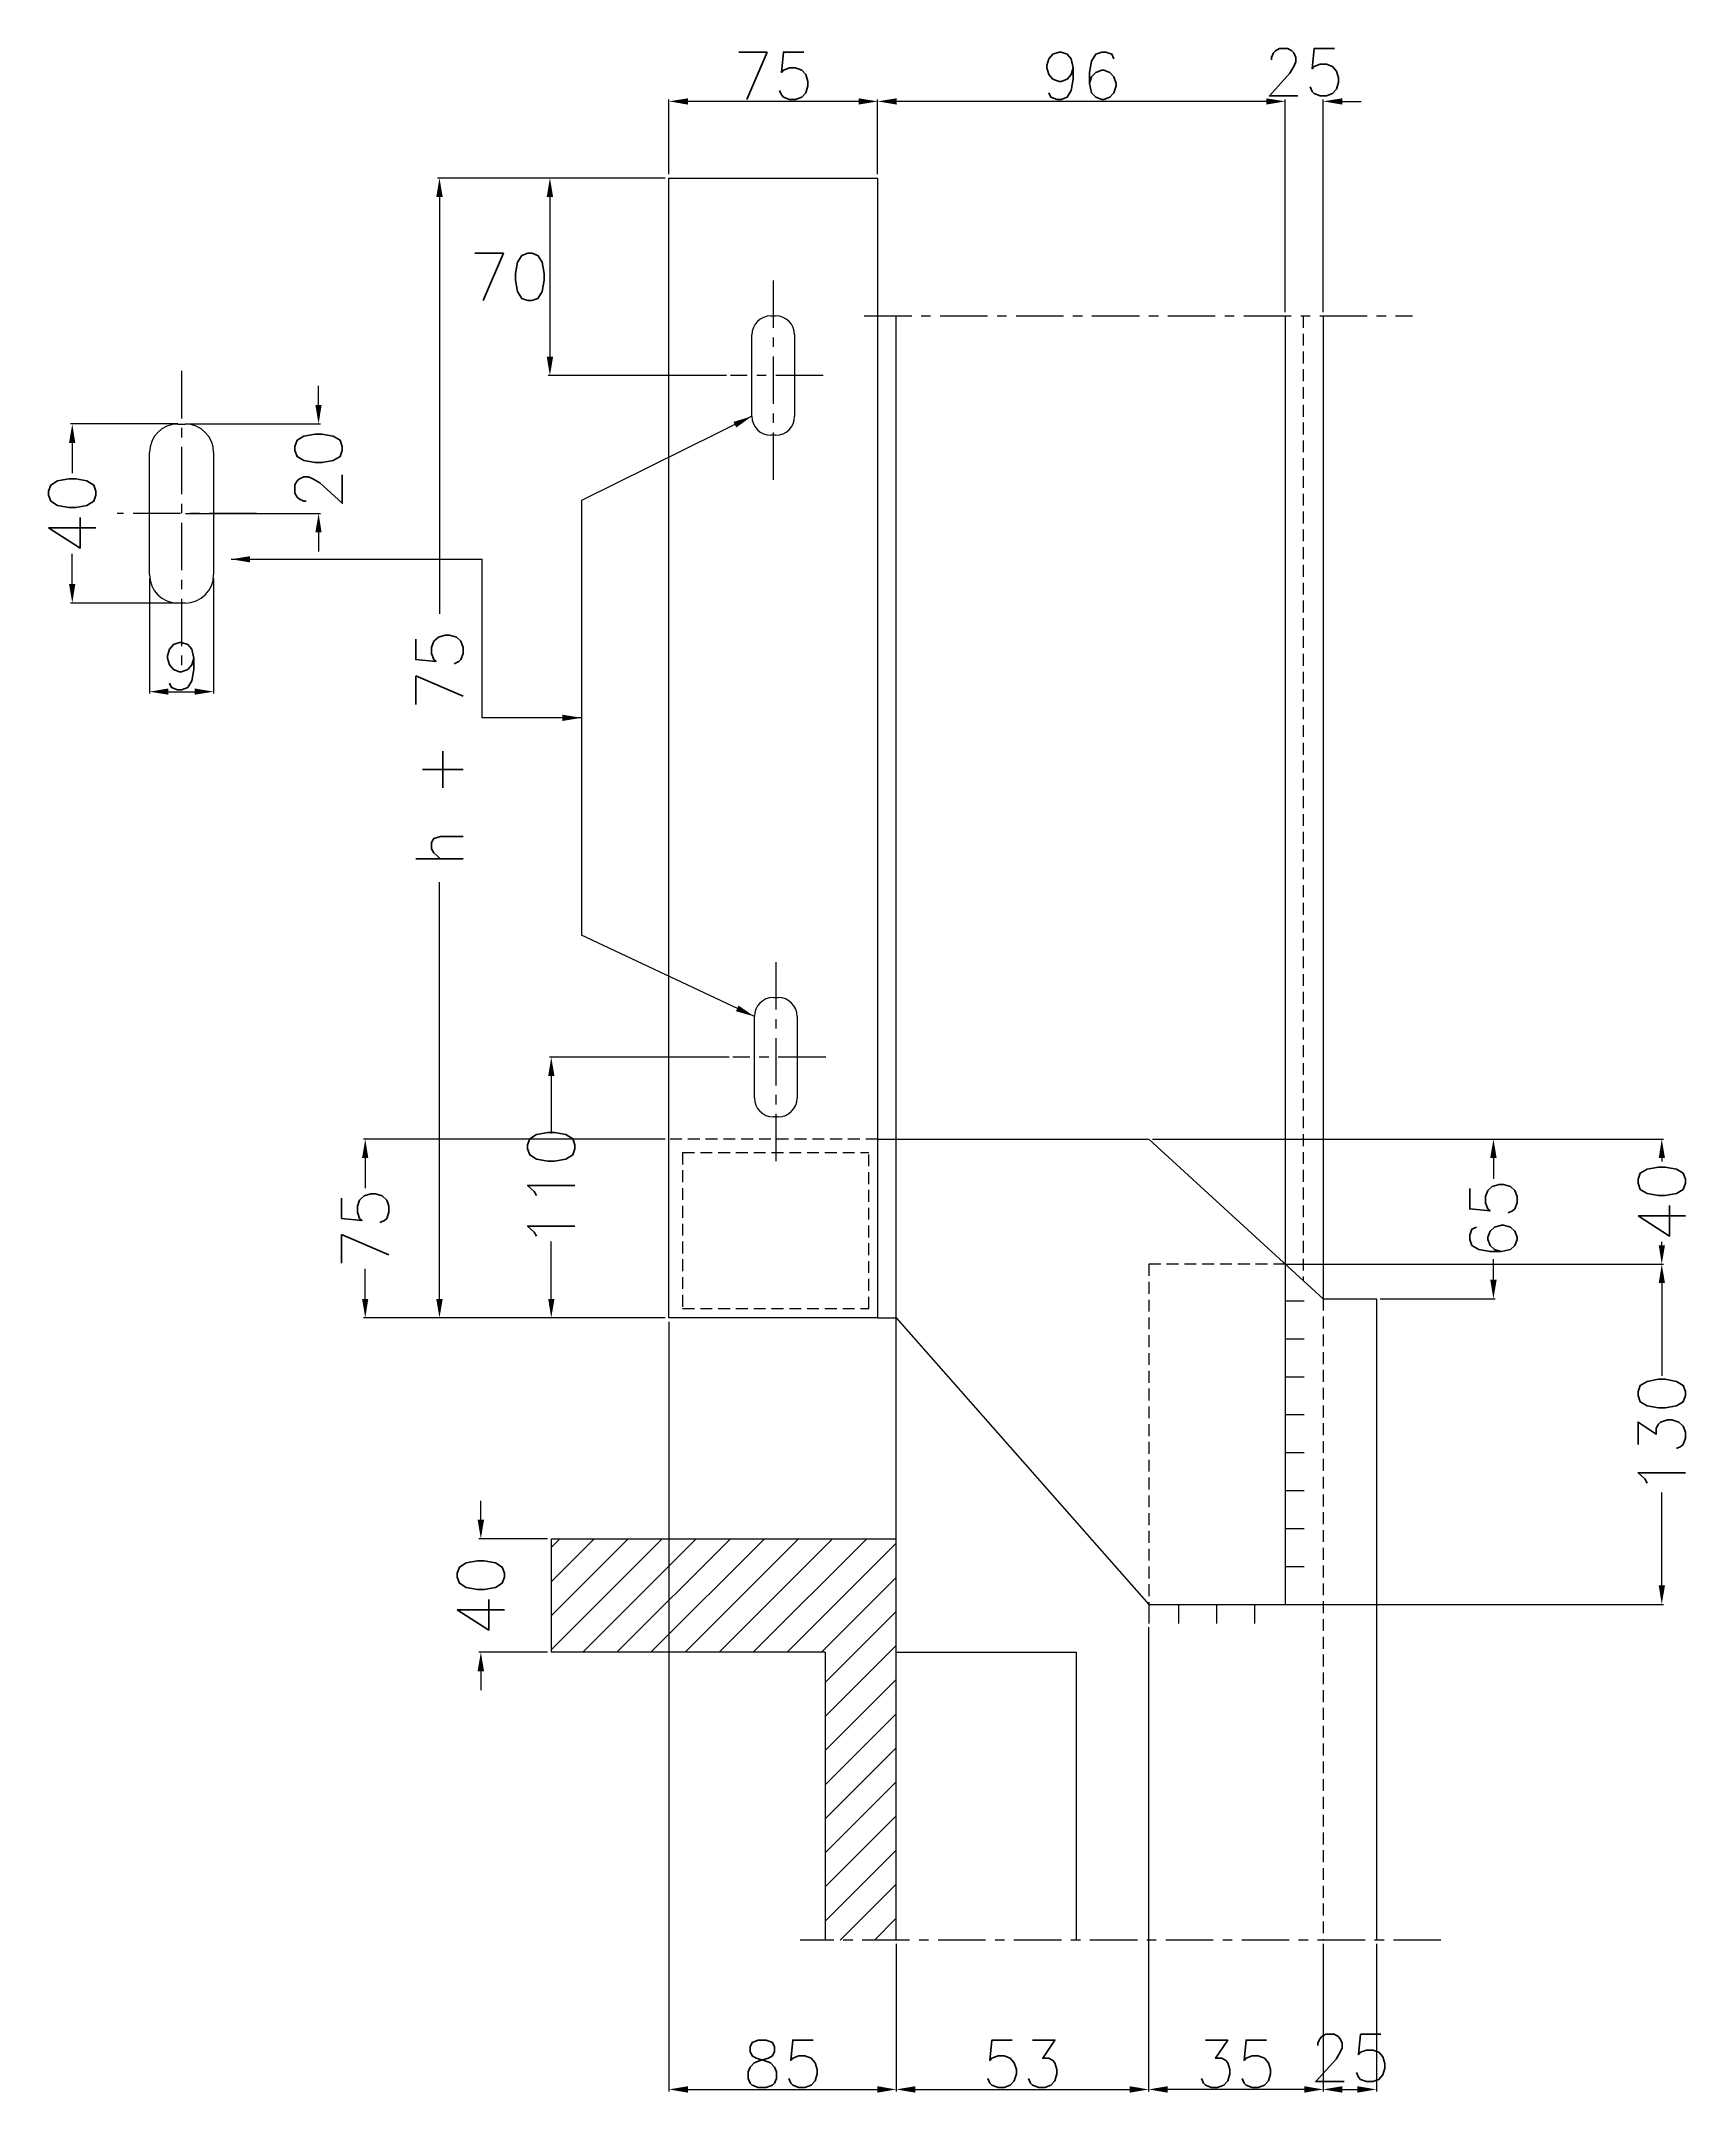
# Model space of a CAD drawing. Header units: metres. Extents: x 444 to 3227, y -3167 to -392.
# Drawn here: x 1397.4 to 1484.5, y -3076.7 to -2968.5 of the extents above; entities that cross this region are included whole.
import ezdxf

# ---------------------------------------------------------------- set-up
doc = ezdxf.new("R2010")
doc.units = ezdxf.units.M
doc.linetypes.add('CENTERX2', pattern=[4, 2.5, -0.5, 0.5, -0.5])
doc.linetypes.add('DASHED2', pattern=[0.375, 0.25, -0.125])
doc.layers.get('DEFPOINTS').update_dxf_attribs({"linetype": 'CONTINUOUS'})
doc.layers.add('BANGUNAN', color=7, linetype='CONTINUOUS')
doc.layers.add('DIMENSI', color=7, linetype='CONTINUOUS')
doc.styles.get("Standard").update_dxf_attribs({"font": 'Simplex.shx', "height": 2.5})
doc.dimstyles.new('Skala 50', dxfattribs={"dimtxt": 0.2, "dimasz": 1, "dimexe": 0.1, "dimexo": 0.2, "dimgap": 0.1, "dimtad": 3, "dimtih": 1, "dimtoh": 1, "dimlfac": 0.5, "dimzin": 0, "dimdsep": 46, "dimtxsty": 'Standard', "dimcen": 0.05, "dimclrd": 8, "dimclre": 8, "dimclrt": 10, "dimadec": 0, "dimazin": 0, "dimtfac": 1, "dimtofl": 0, "dimtmove": 0, "dimatfit": 3, "dimfxl": 1, "dimtolj": 1, "dimtzin": 0, "dimarcsym": 0})

# ---------------------------------------------------------------- blocks, each defined once
blk = doc.blocks.new('*D377')
at = {"layer": 'DEFPOINTS', "color": 0}
for p in [(1462.99, -2971.65), (1462.99, -2982.96), (1464.99, -2982.96)]:
    blk.add_point(p, dxfattribs=at)
at = {"layer": 'DIMENSI', "color": 8, "lineweight": -2}
for p, q in [((1461.99, -2971.65), (1460.99, -2971.65)), ((1462.99, -2982.76), (1462.99, -2971.55)), ((1464.99, -2982.76), (1464.99, -2971.55)), ((1465.99, -2971.65), (1466.99, -2971.65))]:
    blk.add_line(p, q, dxfattribs=at)
at = {"layer": 'DIMENSI', "color": 8}
for points in [[(1461.99, -2971.49), (1461.99, -2971.82), (1462.99, -2971.65)], [(1465.99, -2971.49), (1465.99, -2971.82), (1464.99, -2971.65)]]:
    blk.add_solid(points, dxfattribs=at)
at = {"layer": 'DIMENSI', "color": 10, "insert": (1463.98, -2970.11), "char_height": 2.5, "attachment_point": 5}
blk.add_mtext('\\A1;25', dxfattribs=at)
blk = doc.blocks.new('*D378')
at = {"layer": 'DEFPOINTS', "color": 0}
for p in [(1441.51, -2971.65), (1441.51, -2975.69), (1462.99, -2982.96)]:
    blk.add_point(p, dxfattribs=at)
at = {"layer": 'DIMENSI', "color": 8, "lineweight": -2}
for p, q in [((1441.51, -2975.49), (1441.51, -2971.55)), ((1461.99, -2971.65), (1442.51, -2971.65)), ((1462.99, -2982.76), (1462.99, -2971.55))]:
    blk.add_line(p, q, dxfattribs=at)
at = {"layer": 'DIMENSI', "color": 8}
for points in [[(1442.51, -2971.49), (1442.51, -2971.82), (1441.51, -2971.65)], [(1461.99, -2971.49), (1461.99, -2971.82), (1462.99, -2971.65)]]:
    blk.add_solid(points, dxfattribs=at)
at = {"layer": 'DIMENSI', "color": 10, "insert": (1452.25, -2970.3), "char_height": 2.5, "attachment_point": 5}
blk.add_mtext('\\A1;96', dxfattribs=at)
blk = doc.blocks.new('*D379')
at = {"layer": 'DEFPOINTS', "color": 0}
for p in [(1430.51, -2971.65), (1430.51, -2975.69), (1441.51, -2975.69)]:
    blk.add_point(p, dxfattribs=at)
at = {"layer": 'DIMENSI', "color": 8, "lineweight": -2}
for p, q in [((1430.51, -2975.49), (1430.51, -2971.55)), ((1440.51, -2971.65), (1431.51, -2971.65)), ((1441.51, -2975.49), (1441.51, -2971.55))]:
    blk.add_line(p, q, dxfattribs=at)
at = {"layer": 'DIMENSI', "color": 8}
for points in [[(1431.51, -2971.49), (1431.51, -2971.82), (1430.51, -2971.65)], [(1440.51, -2971.49), (1440.51, -2971.82), (1441.51, -2971.65)]]:
    blk.add_solid(points, dxfattribs=at)
at = {"layer": 'DIMENSI', "color": 10, "insert": (1436.01, -2970.3), "char_height": 2.5, "attachment_point": 5}
blk.add_mtext('\\A1;75', dxfattribs=at)
blk = doc.blocks.new('*D380')
at = {"layer": 'DEFPOINTS', "color": 0}
for p in [(1430.51, -2975.69), (1424.24, -2986.1), (1433.75, -2986.1)]:
    blk.add_point(p, dxfattribs=at)
at = {"layer": 'DIMENSI', "color": 8, "lineweight": -2}
for p, q in [((1430.31, -2975.69), (1424.14, -2975.69)), ((1424.24, -2976.69), (1424.24, -2985.1)), ((1433.55, -2986.1), (1424.14, -2986.1))]:
    blk.add_line(p, q, dxfattribs=at)
at = {"layer": 'DIMENSI', "color": 8}
for points in [[(1424.07, -2976.69), (1424.41, -2976.69), (1424.24, -2975.69)], [(1424.07, -2985.1), (1424.41, -2985.1), (1424.24, -2986.1)]]:
    blk.add_solid(points, dxfattribs=at)
at = {"layer": 'DIMENSI', "color": 10, "insert": (1422.11, -2980.9), "char_height": 2.5, "attachment_point": 5}
blk.add_mtext('\\A1;70', dxfattribs=at)
blk = doc.blocks.new('*D381')
at = {"layer": 'DEFPOINTS', "color": 0}
for p in [(1430.51, -2975.69), (1418.42, -3035.76), (1430.51, -3035.76)]:
    blk.add_point(p, dxfattribs=at)
at = {"layer": 'DIMENSI', "color": 8, "lineweight": -2}
for p, q in [((1430.31, -2975.69), (1418.32, -2975.69)), ((1418.42, -2976.69), (1418.42, -2998.66)), ((1418.42, -3034.76), (1418.42, -3012.79)), ((1430.31, -3035.76), (1418.32, -3035.76))]:
    blk.add_line(p, q, dxfattribs=at)
at = {"layer": 'DIMENSI', "color": 8}
for points in [[(1418.25, -2976.69), (1418.59, -2976.69), (1418.42, -2975.69)], [(1418.25, -3034.76), (1418.59, -3034.76), (1418.42, -3035.76)]]:
    blk.add_solid(points, dxfattribs=at)
at = {"layer": 'DIMENSI', "color": 10, "insert": (1418.42, -3005.73), "char_height": 2.5, "attachment_point": 5, "rotation": 90}
blk.add_mtext('\\A1;h + 75', dxfattribs=at)
blk = doc.blocks.new('*D382')
at = {"layer": 'DEFPOINTS', "color": 0}
for p in [(1433.89, -3022.02), (1424.31, -3035.76), (1430.51, -3035.76)]:
    blk.add_point(p, dxfattribs=at)
at = {"layer": 'DIMENSI', "color": 8, "lineweight": -2}
for p, q in [((1433.69, -3022.02), (1424.21, -3022.02)), ((1424.31, -3023.02), (1424.31, -3026.05)), ((1424.31, -3034.76), (1424.31, -3031.73)), ((1430.31, -3035.76), (1424.21, -3035.76))]:
    blk.add_line(p, q, dxfattribs=at)
at = {"layer": 'DIMENSI', "color": 8}
for points in [[(1424.15, -3023.02), (1424.48, -3023.02), (1424.31, -3022.02)], [(1424.15, -3034.76), (1424.48, -3034.76), (1424.31, -3035.76)]]:
    blk.add_solid(points, dxfattribs=at)
at = {"layer": 'DIMENSI', "color": 10, "insert": (1424.31, -3028.89), "char_height": 2.5, "attachment_point": 5, "rotation": 90}
blk.add_mtext('\\A1;110', dxfattribs=at)
blk = doc.blocks.new('*D383')
at = {"layer": 'DEFPOINTS', "color": 0}
for p in [(1424.32, -3047.4), (1420.6, -3053.38), (1424.32, -3053.38)]:
    blk.add_point(p, dxfattribs=at)
at = {"layer": 'DIMENSI', "color": 8, "lineweight": -2}
for p, q in [((1420.6, -3046.4), (1420.6, -3045.4)), ((1424.12, -3047.4), (1420.5, -3047.4)), ((1424.12, -3053.38), (1420.5, -3053.38)), ((1420.6, -3054.38), (1420.6, -3055.38))]:
    blk.add_line(p, q, dxfattribs=at)
at = {"layer": 'DIMENSI', "color": 8}
for points in [[(1420.43, -3046.4), (1420.77, -3046.4), (1420.6, -3047.4)], [(1420.43, -3054.38), (1420.77, -3054.38), (1420.6, -3053.38)]]:
    blk.add_solid(points, dxfattribs=at)
at = {"layer": 'DIMENSI', "color": 10, "insert": (1420.6, -3050.39), "char_height": 2.5, "attachment_point": 5, "rotation": 90}
blk.add_mtext('\\A1;40', dxfattribs=at)
blk = doc.blocks.new('*D384')
at = {"layer": 'DEFPOINTS', "color": 0}
for p in [(1430.51, -3035.76), (1442.49, -3068.55), (1442.49, -3076.42)]:
    blk.add_point(p, dxfattribs=at)
at = {"layer": 'DIMENSI', "color": 8, "lineweight": -2}
for p, q in [((1430.51, -3035.96), (1430.51, -3076.52)), ((1442.49, -3068.75), (1442.49, -3076.52)), ((1431.51, -3076.42), (1441.49, -3076.42))]:
    blk.add_line(p, q, dxfattribs=at)
at = {"layer": 'DIMENSI', "color": 8}
for points in [[(1431.51, -3076.25), (1431.51, -3076.59), (1430.51, -3076.42)], [(1441.49, -3076.25), (1441.49, -3076.59), (1442.49, -3076.42)]]:
    blk.add_solid(points, dxfattribs=at)
at = {"layer": 'DIMENSI', "color": 10, "insert": (1436.5, -3075.07), "char_height": 2.5, "attachment_point": 5}
blk.add_mtext('\\A1;85', dxfattribs=at)
blk = doc.blocks.new('*D385')
at = {"layer": 'DEFPOINTS', "color": 0}
for p in [(1455.79, -3051.86), (1442.49, -3068.55), (1455.79, -3076.42)]:
    blk.add_point(p, dxfattribs=at)
at = {"layer": 'DIMENSI', "color": 8, "lineweight": -2}
for p, q in [((1455.79, -3052.06), (1455.79, -3076.52)), ((1442.49, -3068.75), (1442.49, -3076.52)), ((1443.49, -3076.42), (1454.79, -3076.42))]:
    blk.add_line(p, q, dxfattribs=at)
at = {"layer": 'DIMENSI', "color": 8}
for points in [[(1443.49, -3076.25), (1443.49, -3076.59), (1442.49, -3076.42)], [(1454.79, -3076.25), (1454.79, -3076.59), (1455.79, -3076.42)]]:
    blk.add_solid(points, dxfattribs=at)
at = {"layer": 'DIMENSI', "color": 10, "insert": (1449.14, -3075.07), "char_height": 2.5, "attachment_point": 5}
blk.add_mtext('\\A1;53', dxfattribs=at)
blk = doc.blocks.new('*D386')
at = {"layer": 'DEFPOINTS', "color": 0}
for p in [(1455.79, -3051.86), (1464.99, -3068.55), (1455.79, -3076.42)]:
    blk.add_point(p, dxfattribs=at)
at = {"layer": 'DIMENSI', "color": 8, "lineweight": -2}
for p, q in [((1455.79, -3052.06), (1455.79, -3076.52)), ((1464.99, -3068.75), (1464.99, -3076.52)), ((1463.99, -3076.42), (1456.79, -3076.42))]:
    blk.add_line(p, q, dxfattribs=at)
at = {"layer": 'DIMENSI', "color": 8}
for points in [[(1456.79, -3076.25), (1456.79, -3076.59), (1455.79, -3076.42)], [(1463.99, -3076.25), (1463.99, -3076.59), (1464.99, -3076.42)]]:
    blk.add_solid(points, dxfattribs=at)
at = {"layer": 'DIMENSI', "color": 10, "insert": (1460.39, -3075.07), "char_height": 2.5, "attachment_point": 5}
blk.add_mtext('\\A1;35', dxfattribs=at)
blk = doc.blocks.new('*D387')
at = {"layer": 'DEFPOINTS', "color": 0}
for p in [(1464.99, -3068.55), (1467.79, -3068.55), (1467.79, -3076.42)]:
    blk.add_point(p, dxfattribs=at)
at = {"layer": 'DIMENSI', "color": 8, "lineweight": -2}
for p, q in [((1464.99, -3068.75), (1464.99, -3076.52)), ((1467.79, -3068.75), (1467.79, -3076.52)), ((1465.99, -3076.42), (1466.79, -3076.42))]:
    blk.add_line(p, q, dxfattribs=at)
at = {"layer": 'DIMENSI', "color": 8}
for points in [[(1465.99, -3076.25), (1465.99, -3076.59), (1464.99, -3076.42)], [(1466.79, -3076.25), (1466.79, -3076.59), (1467.79, -3076.42)]]:
    blk.add_solid(points, dxfattribs=at)
at = {"layer": 'DIMENSI', "color": 10, "insert": (1466.42, -3074.76), "char_height": 2.5, "attachment_point": 5}
blk.add_mtext('\\A1;25', dxfattribs=at)
blk = doc.blocks.new('*D388')
at = {"layer": 'DEFPOINTS', "color": 0}
for p in [(1455.79, -3026.34), (1467.79, -3034.75), (1473.96, -3034.75)]:
    blk.add_point(p, dxfattribs=at)
at = {"layer": 'DIMENSI', "color": 8, "lineweight": -2}
for p, q in [((1455.99, -3026.34), (1474.06, -3026.34)), ((1473.96, -3027.34), (1473.96, -3028.43)), ((1473.96, -3033.75), (1473.96, -3032.67)), ((1467.99, -3034.75), (1474.06, -3034.75))]:
    blk.add_line(p, q, dxfattribs=at)
at = {"layer": 'DIMENSI', "color": 8}
for points in [[(1473.79, -3027.34), (1474.13, -3027.34), (1473.96, -3026.34)], [(1473.79, -3033.75), (1474.13, -3033.75), (1473.96, -3034.75)]]:
    blk.add_solid(points, dxfattribs=at)
at = {"layer": 'DIMENSI', "color": 10, "insert": (1473.96, -3030.55), "char_height": 2.5, "attachment_point": 5, "rotation": 90}
blk.add_mtext('\\A1;65', dxfattribs=at)
blk = doc.blocks.new('*D389')
at = {"layer": 'DEFPOINTS', "color": 0}
for p in [(1455.79, -3026.34), (1462.99, -3032.93), (1482.83, -3032.93)]:
    blk.add_point(p, dxfattribs=at)
at = {"layer": 'DIMENSI', "color": 8, "lineweight": -2}
for p, q in [((1455.99, -3026.34), (1482.93, -3026.34)), ((1482.83, -3027.34), (1482.83, -3027.51)), ((1482.83, -3031.93), (1482.83, -3031.76)), ((1463.19, -3032.93), (1482.93, -3032.93))]:
    blk.add_line(p, q, dxfattribs=at)
at = {"layer": 'DIMENSI', "color": 8}
for points in [[(1482.67, -3027.34), (1483, -3027.34), (1482.83, -3026.34)], [(1482.67, -3031.93), (1483, -3031.93), (1482.83, -3032.93)]]:
    blk.add_solid(points, dxfattribs=at)
at = {"layer": 'DIMENSI', "color": 10, "insert": (1482.83, -3029.63), "char_height": 2.5, "attachment_point": 5, "rotation": 90}
blk.add_mtext('\\A1;40', dxfattribs=at)
blk = doc.blocks.new('*D390')
at = {"layer": 'DEFPOINTS', "color": 0}
for p in [(1462.99, -3032.93), (1462.99, -3050.86), (1482.83, -3050.86)]:
    blk.add_point(p, dxfattribs=at)
at = {"layer": 'DIMENSI', "color": 8, "lineweight": -2}
for p, q in [((1463.19, -3032.93), (1482.93, -3032.93)), ((1482.83, -3033.93), (1482.83, -3038.82)), ((1482.83, -3049.86), (1482.83, -3044.97)), ((1463.19, -3050.86), (1482.93, -3050.86))]:
    blk.add_line(p, q, dxfattribs=at)
at = {"layer": 'DIMENSI', "color": 8}
for points in [[(1482.67, -3033.93), (1483, -3033.93), (1482.83, -3032.93)], [(1482.67, -3049.86), (1483, -3049.86), (1482.83, -3050.86)]]:
    blk.add_solid(points, dxfattribs=at)
at = {"layer": 'DIMENSI', "color": 10, "insert": (1482.83, -3041.89), "char_height": 2.5, "attachment_point": 5, "rotation": 90}
blk.add_mtext('\\A1;130', dxfattribs=at)
blk = doc.blocks.new('*D391')
at = {"layer": 'DEFPOINTS', "color": 0}
for p in [(1430.51, -3026.34), (1414.51, -3035.76), (1430.51, -3035.76)]:
    blk.add_point(p, dxfattribs=at)
at = {"layer": 'DIMENSI', "color": 8, "lineweight": -2}
for p, q in [((1430.31, -3026.34), (1414.41, -3026.34)), ((1414.51, -3027.34), (1414.51, -3028.93)), ((1414.51, -3034.76), (1414.51, -3033.18)), ((1430.31, -3035.76), (1414.41, -3035.76))]:
    blk.add_line(p, q, dxfattribs=at)
at = {"layer": 'DIMENSI', "color": 8}
for points in [[(1414.34, -3027.34), (1414.67, -3027.34), (1414.51, -3026.34)], [(1414.34, -3034.76), (1414.67, -3034.76), (1414.51, -3035.76)]]:
    blk.add_solid(points, dxfattribs=at)
at = {"layer": 'DIMENSI', "color": 10, "insert": (1414.51, -3031.05), "char_height": 2.5, "attachment_point": 5, "rotation": 90}
blk.add_mtext('\\A1;75', dxfattribs=at)
blk = doc.blocks.new('*D392')
at = {"layer": 'DEFPOINTS', "color": 0}
for p in [(1404.83, -2988.65), (1404.83, -2993.37), (1412.05, -2993.37)]:
    blk.add_point(p, dxfattribs=at)
at = {"layer": 'DIMENSI', "color": 8, "lineweight": -2}
for p, q in [((1412.05, -2987.65), (1412.05, -2986.65)), ((1405.03, -2988.65), (1412.15, -2988.65)), ((1405.03, -2993.37), (1412.15, -2993.37)), ((1412.05, -2994.37), (1412.05, -2995.37))]:
    blk.add_line(p, q, dxfattribs=at)
at = {"layer": 'DIMENSI', "color": 8}
for points in [[(1411.88, -2987.65), (1412.21, -2987.65), (1412.05, -2988.65)], [(1411.88, -2994.37), (1412.21, -2994.37), (1412.05, -2993.37)]]:
    blk.add_solid(points, dxfattribs=at)
at = {"layer": 'DIMENSI', "color": 10, "insert": (1412.05, -2991.01), "char_height": 2.5, "attachment_point": 5, "rotation": 90}
blk.add_mtext('\\A1;20', dxfattribs=at)
blk = doc.blocks.new('*D393')
at = {"layer": 'DEFPOINTS', "color": 0}
for p in [(1404.83, -2988.65), (1399.07, -2998.09), (1404.83, -2998.09)]:
    blk.add_point(p, dxfattribs=at)
at = {"layer": 'DIMENSI', "color": 8, "lineweight": -2}
for p, q in [((1404.63, -2988.65), (1398.97, -2988.65)), ((1399.07, -2989.65), (1399.07, -2991.25)), ((1399.07, -2997.09), (1399.07, -2995.5)), ((1404.63, -2998.09), (1398.97, -2998.09))]:
    blk.add_line(p, q, dxfattribs=at)
at = {"layer": 'DIMENSI', "color": 8}
for points in [[(1398.9, -2989.65), (1399.23, -2989.65), (1399.07, -2988.65)], [(1398.9, -2997.09), (1399.23, -2997.09), (1399.07, -2998.09)]]:
    blk.add_solid(points, dxfattribs=at)
at = {"layer": 'DIMENSI', "color": 10, "insert": (1399.07, -2993.37), "char_height": 2.5, "attachment_point": 5, "rotation": 90}
blk.add_mtext('\\A1;40', dxfattribs=at)
blk = doc.blocks.new('*D394')
at = {"layer": 'DEFPOINTS', "color": 0}
for p in [(1403.14, -2996.59), (1406.52, -2996.59), (1406.52, -3002.76)]:
    blk.add_point(p, dxfattribs=at)
at = {"layer": 'DIMENSI', "color": 8, "lineweight": -2}
for p, q in [((1403.14, -2996.79), (1403.14, -3002.86)), ((1406.52, -2996.79), (1406.52, -3002.86)), ((1404.14, -3002.76), (1405.52, -3002.76))]:
    blk.add_line(p, q, dxfattribs=at)
at = {"layer": 'DIMENSI', "color": 8}
for points in [[(1404.14, -3002.59), (1404.14, -3002.92), (1403.14, -3002.76)], [(1405.52, -3002.59), (1405.52, -3002.92), (1406.52, -3002.76)]]:
    blk.add_solid(points, dxfattribs=at)
at = {"layer": 'DIMENSI', "color": 10, "insert": (1404.83, -3001.41), "char_height": 2.5, "attachment_point": 5}
blk.add_mtext('\\A1;9', dxfattribs=at)

msp = doc.modelspace()

# ---------------------------------------------------------------- hatches: boundary and pattern name
at = {"layer": 'BANGUNAN'}
h = msp.add_hatch(dxfattribs=at)
h.set_pattern_fill('ANSI31', color=1, scale=0.4, style=0)
h.paths.add_polyline_path([(1424.31721, -3047.39743), (1424.31721, -3053.37888), (1438.74575, -3053.37888), (1438.74575, -3068.54753), (1442.48987, -3068.54753), (1442.48987, -3047.39743)])

# ---------------------------------------------------------------- linework, layer by layer
at = {"layer": 'BANGUNAN', "color": 2, "linetype": 'CENTERX2'}
for p, q in [((1436.00884, -2981.09264), (1436.00884, -2991.58849)), ((1440.80345, -2982.95651), (1469.70375, -2982.95651)), ((1404.82684, -2985.85873), (1404.82684, -3001.60251)), ((1438.64106, -2986.10211), (1433.75169, -2986.10211)), ((1408.77518, -2993.37294), (1401.44112, -2993.37294)), ((1436.14279, -3017.01203), (1436.14279, -3027.50788)), ((1438.77502, -3022.0215), (1433.88565, -3022.0215)), ((1471.19527, -3068.54753), (1437.41908, -3068.54753))]:
    msp.add_line(p, q, dxfattribs=at)
at = {"layer": 'BANGUNAN', "color": 2, "linetype": 'DASHED2', "ltscale": 2.5}
for p, q in [((1463.93849, -2982.95651), (1463.93849, -3033.79273)), ((1441.5084, -3026.34459), (1430.50927, -3026.34459)), ((1431.23213, -3027.04577), (1431.23213, -3035.26676)), ((1431.23213, -3027.04577), (1441.05345, -3027.04577)), ((1441.05345, -3035.26676), (1441.05345, -3027.04577)), ((1462.98987, -3032.92524), (1455.79365, -3032.92524)), ((1455.79365, -3032.92524), (1455.79365, -3050.85793)), ((1464.98987, -3034.75416), (1464.98987, -3068.54753)), ((1431.23213, -3035.26676), (1441.05345, -3035.26676))]:
    msp.add_line(p, q, dxfattribs=at)
at = {"layer": 'BANGUNAN', "color": 2, "linetype": 'ByBlock'}
for p, q in [((1462.98987, -3032.92524), (1463.98987, -3032.92524)), ((1462.98987, -3034.85793), (1463.98987, -3034.85793)), ((1462.98987, -3034.85793), (1463.98987, -3034.85793)), ((1462.98987, -3036.85793), (1463.98987, -3036.85793)), ((1462.98987, -3038.85793), (1463.98987, -3038.85793)), ((1462.98987, -3038.85793), (1463.98987, -3038.85793)), ((1462.98987, -3040.85793), (1463.98987, -3040.85793)), ((1462.98987, -3042.85793), (1463.98987, -3042.85793)), ((1462.98987, -3042.85793), (1463.98987, -3042.85793)), ((1462.98987, -3044.85793), (1463.98987, -3044.85793)), ((1462.98987, -3046.85793), (1463.98987, -3046.85793)), ((1462.98987, -3046.85793), (1463.98987, -3046.85793)), ((1462.98987, -3048.85793), (1463.98987, -3048.85793)), ((1455.79365, -3050.85793), (1455.79365, -3051.85793)), ((1457.36397, -3050.85793), (1457.36397, -3051.85793)), ((1459.36397, -3050.85793), (1459.36397, -3051.85793)), ((1461.36397, -3050.85793), (1461.36397, -3051.85793)), ((1462.98987, -3050.85793), (1463.98987, -3050.85793))]:
    msp.add_line(p, q, dxfattribs=at)
at = {"layer": 'DIMENSI', "color": 2}
for p, q in [((1430.50927, -3035.75922), (1430.50927, -2975.69332)), ((1430.50927, -2975.69332), (1441.5084, -2975.69332)), ((1441.5084, -2975.69332), (1441.5084, -3035.75922)), ((1435.88195, -2982.95651), (1436.13573, -2982.95651)), ((1442.48987, -3068.54753), (1442.48987, -2982.95651)), ((1462.98987, -2982.95651), (1462.98987, -3050.85793)), ((1464.98987, -2982.95651), (1464.98987, -3034.75416)), ((1434.88195, -2988.24772), (1434.88195, -2983.95651)), ((1437.13573, -2983.95651), (1437.13573, -2988.24772)), ((1404.6365, -2988.65454), (1405.01717, -2988.65454)), ((1436.13573, -2989.24772), (1435.88195, -2989.24772)), ((1403.1365, -2996.59134), (1403.1365, -2990.15454)), ((1406.51717, -2990.15454), (1406.51717, -2996.59134)), ((1405.01717, -2998.09134), (1404.6365, -2998.09134)), ((1436.0159, -3018.8759), (1436.26968, -3018.8759)), ((1435.0159, -3024.1671), (1435.0159, -3019.8759)), ((1437.26968, -3019.8759), (1437.26968, -3024.1671)), ((1436.26968, -3025.1671), (1436.0159, -3025.1671)), ((1441.5084, -3026.34459), (1455.79365, -3026.34459)), ((1455.79365, -3026.34459), (1464.98987, -3034.75416)), ((1464.98987, -3034.75416), (1467.79438, -3034.75416)), ((1467.79438, -3034.75416), (1467.79438, -3068.54753)), ((1441.5084, -3035.75922), (1430.50927, -3035.75922)), ((1441.5084, -3035.75922), (1442.48987, -3035.75922)), ((1442.48987, -3035.75922), (1455.79365, -3050.85793)), ((1424.31721, -3053.37888), (1424.31721, -3047.39743)), ((1424.31721, -3047.39743), (1442.48987, -3047.39743)), ((1455.79365, -3050.85793), (1462.98987, -3050.85793)), ((1438.74575, -3053.37888), (1424.31721, -3053.37888)), ((1438.74575, -3053.37888), (1438.74575, -3068.54753)), ((1442.48987, -3053.37888), (1451.97458, -3053.37888)), ((1451.97458, -3053.37888), (1451.97458, -3068.54753))]:
    msp.add_line(p, q, dxfattribs=at)
for centre, radius, start, end in [((1435.88195, -2983.95651), 1, 90, 180), ((1436.13573, -2983.95651), 1, 0, 90), ((1435.88195, -2988.24772), 1, 180, 270), ((1436.13573, -2988.24772), 1, 270, 0), ((1404.6365, -2990.15454), 1.5, 90, 180), ((1405.01717, -2990.15454), 1.5, 0, 90), ((1404.6365, -2996.59134), 1.5, 180, 270), ((1405.01717, -2996.59134), 1.5, 270, 0), ((1436.0159, -3019.8759), 1, 90, 180), ((1436.26968, -3019.8759), 1, 0, 90), ((1436.0159, -3024.1671), 1, 180, 270), ((1436.26968, -3024.1671), 1, 270, 0)]:
    msp.add_arc(centre, radius, start, end, dxfattribs=at)

# ---------------------------------------------------------------- dimensions: what is measured, and where the dimension line sits
for base, p1, p2, text, picture, middle in [((1430.50927, -2971.65494), (1441.5084, -2975.69332), (1430.50927, -2975.69332), '75', '*D379', (1436.00884, -2970.30494)), ((1441.5084, -2971.65494), (1462.98987, -2982.95651), (1441.5084, -2975.69332), '96', '*D378', (1452.24913, -2970.30494)), ((1406.51717, -3002.75719), (1403.1365, -2996.59134), (1406.51717, -2996.59134), '9', '*D394', (1404.82684, -3001.40719)), ((1442.48987, -3076.41837), (1430.50927, -3035.75922), (1442.48987, -3068.54753), '85', '*D384', (1436.49957, -3075.06837)), ((1455.79365, -3076.41837), (1442.48987, -3068.54753), (1455.79365, -3051.85793), '53', '*D385', (1449.14176, -3075.06837)), ((1455.79365, -3076.41837), (1464.98987, -3068.54753), (1455.79365, -3051.85793), '35', '*D386', (1460.39176, -3075.06837))]:
    dim = msp.add_linear_dim(base=base, p1=p1, p2=p2, text=text, dimstyle='Skala 50', dxfattribs=at)
    dim.commit()
    dim.dimension.update_dxf_attribs({"geometry": picture, "text_midpoint": middle})
for base, p1, p2, picture, middle in [((1462.98987, -2971.65494), (1464.98987, -2982.95651), (1462.98987, -2982.95651), '*D377', (1463.9806, -2970.11383)), ((1467.79438, -3076.41837), (1464.98987, -3068.54753), (1467.79438, -3068.54753), '*D387', (1466.42192, -3074.76196))]:
    dim = msp.add_linear_dim(base=base, p1=p1, p2=p2, text='25', dimstyle='Skala 50', override={"dimtmove": 2}, dxfattribs=at)
    dim.commit()
    dim.dimension.update_dxf_attribs({"geometry": picture, "text_midpoint": middle, "dimtype": 160})
dim = msp.add_linear_dim(base=(1418.41958, -3035.75922), p1=(1430.50927, -2975.69332), p2=(1430.50927, -3035.75922), angle=90, text='h + 75', dimstyle='Skala 50', override={"dimtad": 3}, dxfattribs=at)
dim.commit()
dim.dimension.update_dxf_attribs({"geometry": '*D381', "text_midpoint": (1418.41958, -3005.72627), "text_rotation": 90})
dim = msp.add_linear_dim(base=(1424.23855, -2986.10211), p1=(1430.50927, -2975.69332), p2=(1433.75169, -2986.10211), angle=90, text='70', dimstyle='Skala 50', dxfattribs=at)
dim.commit()
dim.dimension.update_dxf_attribs({"geometry": '*D380', "text_midpoint": (1422.11474, -2980.89772)})
for base, p1, p2, text, picture, middle in [((1412.04831, -2993.37294), (1404.82684, -2988.65454), (1404.82684, -2993.37294), '20', '*D392', (1412.04831, -2991.01374)), ((1399.06641, -2998.09134), (1404.82684, -2988.65454), (1404.82684, -2998.09134), '40', '*D393', (1399.06641, -2993.37294)), ((1424.31443, -3035.75922), (1433.88565, -3022.0215), (1430.50927, -3035.75922), '110', '*D382', (1424.31443, -3028.89036)), ((1414.50569, -3035.75922), (1430.50927, -3026.34459), (1430.50927, -3035.75922), '75', '*D391', (1414.50569, -3031.05191)), ((1473.96147, -3034.75416), (1455.79365, -3026.34459), (1467.79438, -3034.75416), '65', '*D388', (1473.96147, -3030.54938)), ((1482.83193, -3032.92524), (1455.79365, -3026.34459), (1462.98987, -3032.92524), '40', '*D389', (1482.83193, -3029.63492)), ((1482.83193, -3050.85793), (1462.98987, -3032.92524), (1462.98987, -3050.85793), '130', '*D390', (1482.83193, -3041.89158)), ((1420.6009, -3053.37888), (1424.31721, -3047.39743), (1424.31721, -3053.37888), '40', '*D383', (1420.6009, -3050.38815))]:
    dim = msp.add_linear_dim(base=base, p1=p1, p2=p2, angle=90, text=text, dimstyle='Skala 50', dxfattribs=at)
    dim.commit()
    dim.dimension.update_dxf_attribs({"geometry": picture, "text_midpoint": middle, "text_rotation": 90})

# ---------------------------------------------------------------- leaders
for points in [[(1434.88195, -2988.24772), (1425.9002, -2992.68882), (1425.9002, -3015.58771)], [(1407.44302, -2995.78124), (1420.66313, -2995.78124)], [(1425.9002, -3004.13826), (1420.66313, -3004.13826), (1420.66313, -2995.78124)], [(1435.0159, -3019.8759), (1425.9002, -3015.58771)]]:
    msp.add_leader(points, dimstyle='Skala 50', override={"dimgap": 0.1, "dimtad": 0}, dxfattribs=at)

doc.saveas('drawing.dxf')
